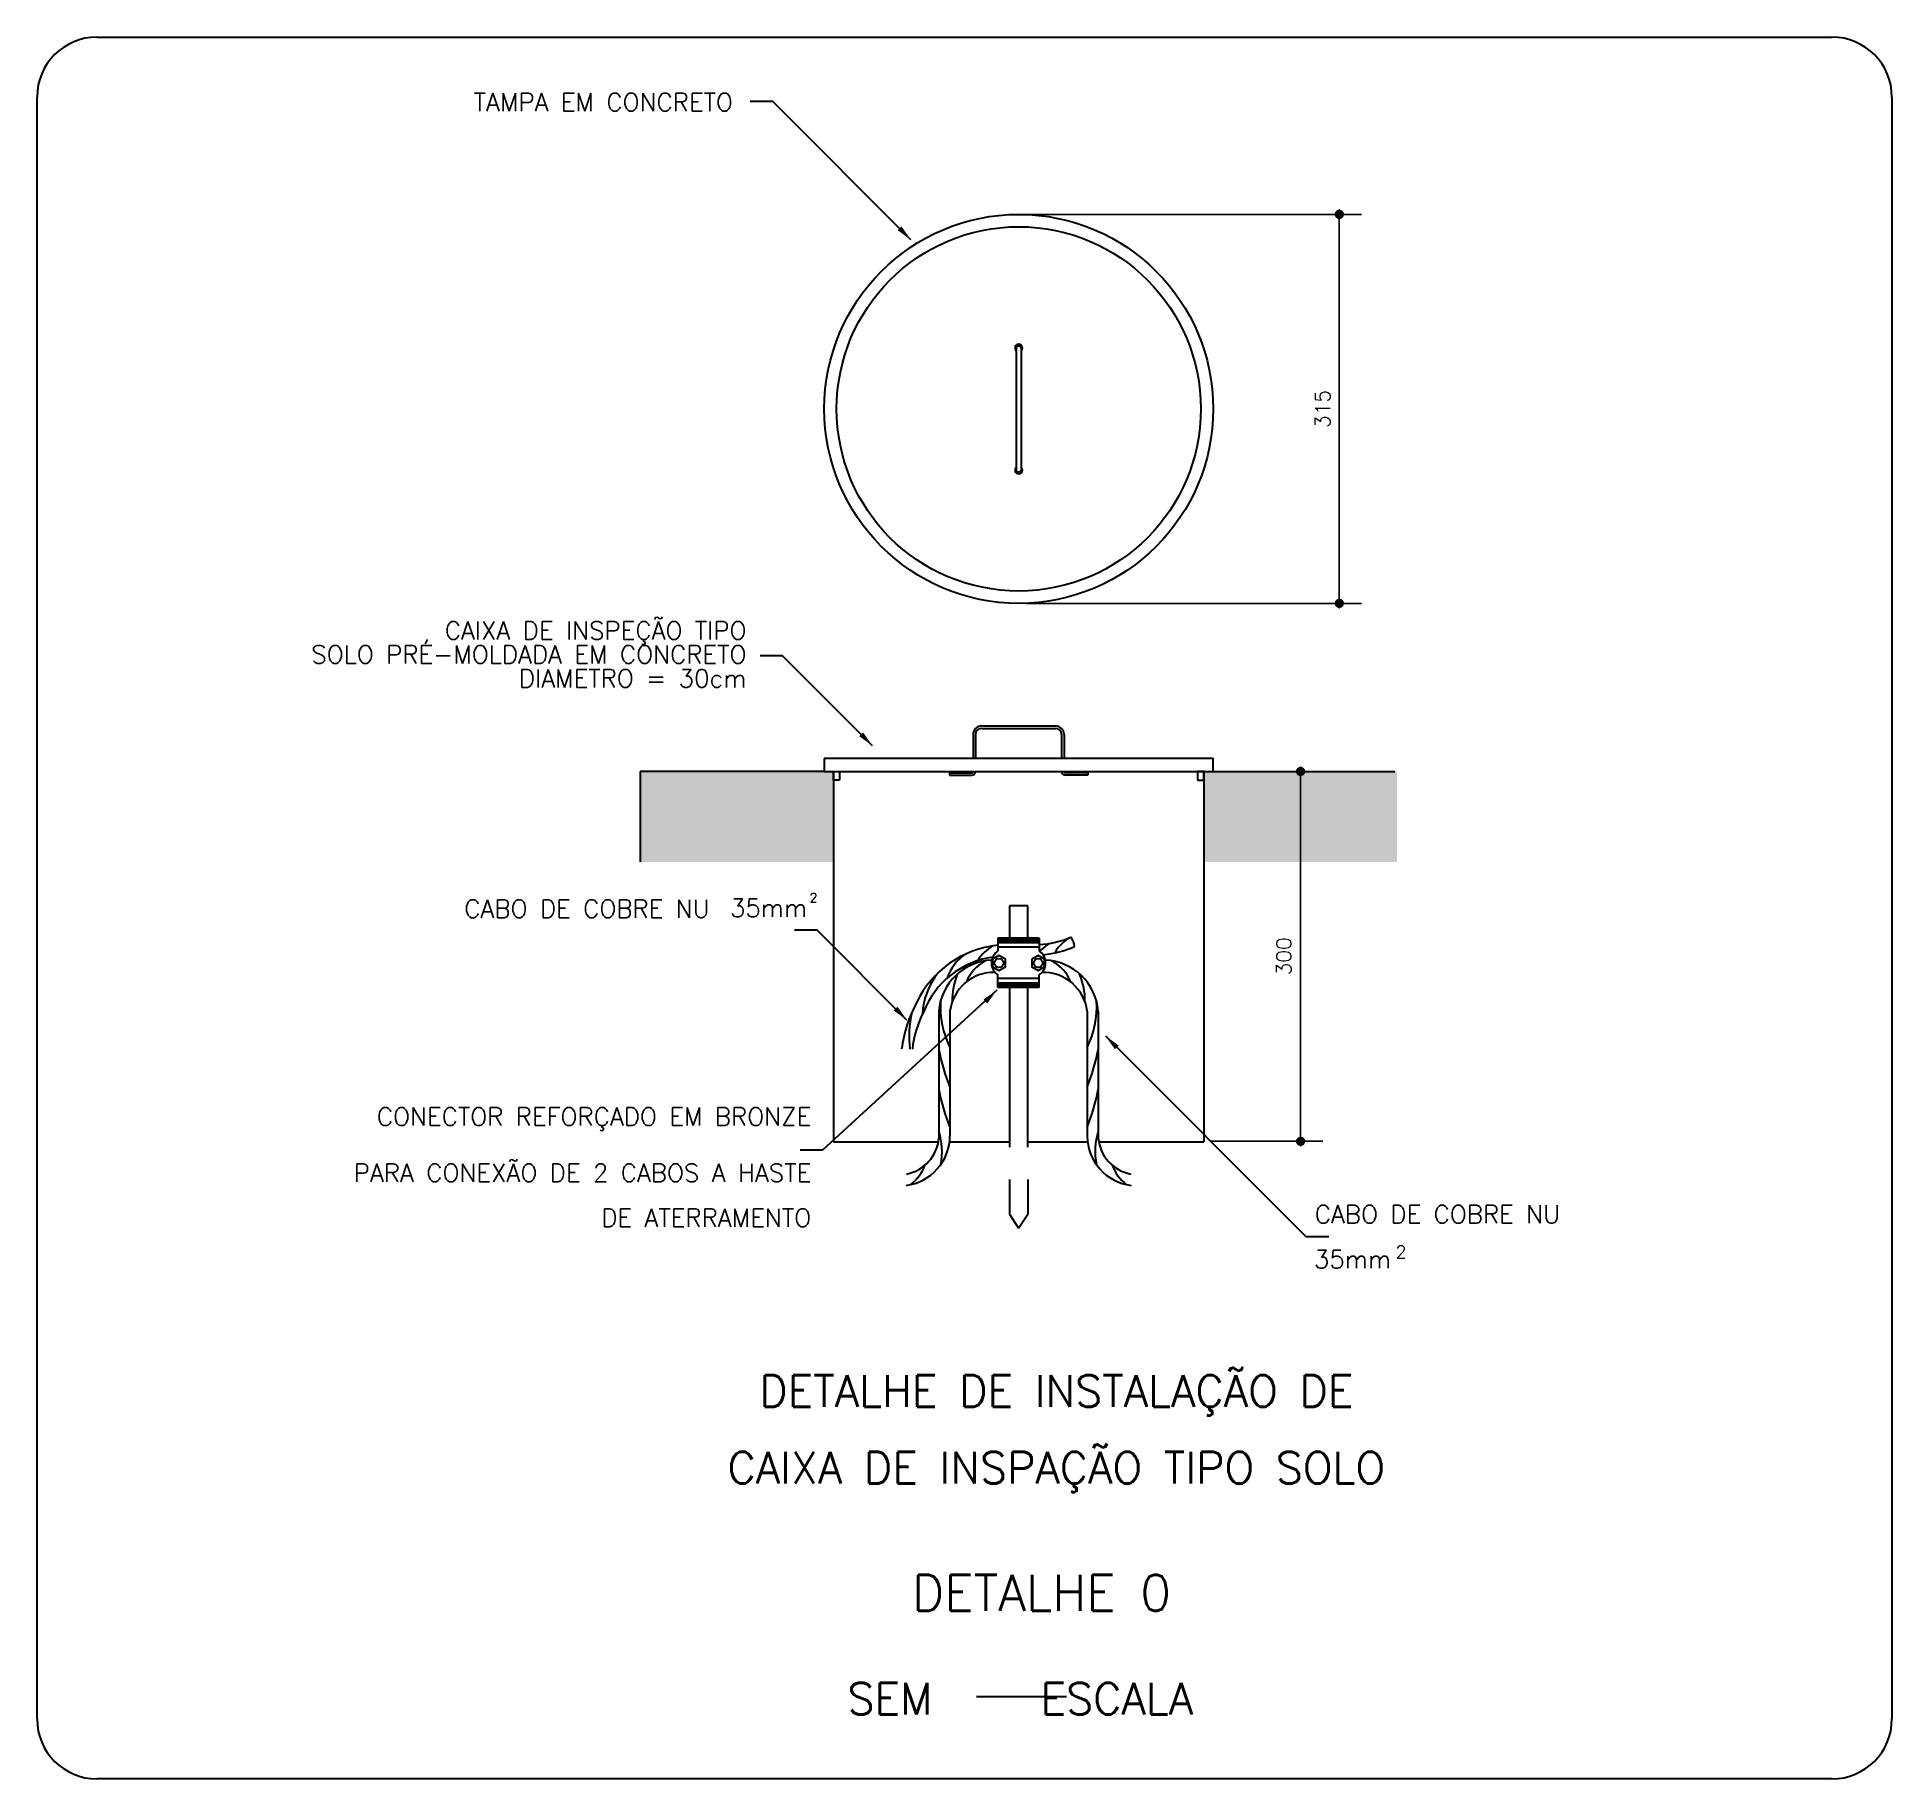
# Model space of a CAD drawing. Header units: millimetres. Extents: x -182 to 147, y -1396 to 58.
# Drawn here: x 59.99 to 80.59, y -25.47 to -6.12 of the extents above; entities that cross this region are included whole.
import ezdxf

# ---------------------------------------------------------------- set-up
doc = ezdxf.new("R2010")
doc.units = ezdxf.units.MM
doc.header["$LTSCALE"] = 10
doc.header["$MEASUREMENT"] = 0
for name, color, linetype, lineweight in [('C01', 1, 'Continuous', 30), ('C02', 2, 'Continuous', 30), ('C03', 3, 'Continuous', 30), ('C04', 4, 'Continuous', 30), ('C05', 4, 'Continuous', 30), ('P-MARGEM', 4, 'Continuous', 30)]:
    doc.layers.add(name, color=color, linetype=linetype, lineweight=lineweight)
doc.styles.add('ROMANS', font='romans')

msp = doc.modelspace()

# ---------------------------------------------------------------- texts
at = {"color": 3, "char_height": 0.16457, "width": 0.592456, "attachment_point": 8, "rotation": 90.00021, "line_spacing_factor": 0.798, "style": 'ROMANS'}
for s, insert in [('315', (74.3502, -10.2506)), ('300', (73.9192, -16.3306))]:
    msp.add_mtext(s, dxfattribs=dict(at, insert=insert))
at = {"layer": 'C03', "line_spacing_factor": 0.798, "style": 'ROMANS'}
for s, insert, char_height, width, attachment_point in [('TAMPA EM CONCRETO', (67.7172, -6.9437), 0.2, 6.24, 9), ('CAIXA DE INSPEÇÃO TIPO\\PSOLO PRÉ-MOLDADA EM CONCRETO DIAMETRO = 30cm', (67.8678, -13.3436), 0.2, 5.76, 9), ('2', (68.5688, -15.7291), 0.1, 0.12, 7), ('CABO DE COBRE NU', (67.4588, -15.9011), 0.2, 3.84, 9), ('35mm ', (68.5417, -15.8931), 0.2, 4.32, 9), ('CONECTOR REFORÇADO EM BRONZE', (68.5875, -18.2672), 0.2, 6.72, 9), ('PARA CONEXÃO DE 2 CABOS A HASTE', (68.5875, -18.8346), 0.2, 7.44, 9), ('DE ATERRAMENTO', (68.5865, -19.3336), 0.2, 6.48, 9), ('CABO DE COBRE NU', (74.1805, -19.2946), 0.2, 3.84, 7), ('2', (75.0789, -19.6817), 0.14, 0.168, 7), ('35mm ', (74.1715, -19.7946), 0.2, 4.32, 7)]:
    msp.add_mtext(s, dxfattribs=dict(at, insert=insert, char_height=char_height, width=width, attachment_point=attachment_point))
at = {"layer": 'C04', "color": 5, "char_height": 0.35, "line_spacing_factor": 0.798, "style": 'ROMANS'}
for s, insert, width, attachment_point in [('DETALHE DE INSTALAÇÃO DE', (71.3095, -21.4327), 10.08, 8), ('CAIXA DE INSPAÇÃO TIPO SOLO', (71.3095, -22.2837), 11.34, 8), ('SEM     ESCALA', (68.9895, -24.7501), 5.88, 7)]:
    msp.add_mtext(s, dxfattribs=dict(at, insert=insert, width=width, attachment_point=attachment_point))
at = {"layer": 'C05', "color": 4, "insert": (69.7045, -23.5986), "char_height": 0.4, "width": 4.32, "attachment_point": 7, "line_spacing_factor": 0.798, "style": 'ROMANS'}
msp.add_mtext('DETALHE 0', dxfattribs=at)

# ---------------------------------------------------------------- hatches: boundary and pattern name
at = {"linetype": 'Continuous'}
for points in [[(74.453, -8.0388), (74.4485, -8.039), (74.4441, -8.0396), (74.4397, -8.0406), (74.4354, -8.0419), (74.4313, -8.0437), (74.4273, -8.0457), (74.4235, -8.0481), (74.4199, -8.0509), (74.4166, -8.0539), (74.4136, -8.0572), (74.4109, -8.0608), (74.4085, -8.0645), (74.4064, -8.0685), (74.4047, -8.0727), (74.4033, -8.0769), (74.4024, -8.0813), (74.4018, -8.0858), (74.4016, -8.0903), (74.4018, -8.0947), (74.4024, -8.0992), (74.4033, -8.1036), (74.4047, -8.1079), (74.4064, -8.112), (74.4085, -8.116), (74.4109, -8.1198), (74.4136, -8.1233), (74.4166, -8.1266), (74.4199, -8.1297), (74.4235, -8.1324), (74.4273, -8.1348), (74.4313, -8.1369), (74.4354, -8.1386), (74.4397, -8.1399), (74.4441, -8.1409), (74.4485, -8.1415), (74.453, -8.1417), (74.453, -8.0903), (74.453, -8.0388), (74.453, -8.0388)], [(74.453, -8.1417), (74.4575, -8.1415), (74.4619, -8.1409), (74.4663, -8.1399), (74.4706, -8.1386), (74.4747, -8.1369), (74.4787, -8.1348), (74.4825, -8.1324), (74.4861, -8.1297), (74.4894, -8.1266), (74.4924, -8.1233), (74.4951, -8.1198), (74.4975, -8.116), (74.4996, -8.112), (74.5013, -8.1079), (74.5027, -8.1036), (74.5036, -8.0992), (74.5042, -8.0947), (74.5044, -8.0903), (74.5042, -8.0858), (74.5036, -8.0813), (74.5027, -8.0769), (74.5013, -8.0727), (74.4996, -8.0685), (74.4975, -8.0645), (74.4951, -8.0608), (74.4924, -8.0572), (74.4894, -8.0539), (74.4861, -8.0509), (74.4825, -8.0481), (74.4787, -8.0457), (74.4747, -8.0437), (74.4706, -8.0419), (74.4663, -8.0406), (74.4619, -8.0396), (74.4575, -8.039), (74.453, -8.0388), (74.453, -8.0903), (74.453, -8.1417), (74.453, -8.1417)], [(74.453, -12.3588), (74.4485, -12.359), (74.4441, -12.3596), (74.4397, -12.3606), (74.4354, -12.3619), (74.4313, -12.3637), (74.4273, -12.3657), (74.4235, -12.3681), (74.4199, -12.3709), (74.4166, -12.3739), (74.4136, -12.3772), (74.4109, -12.3808), (74.4085, -12.3845), (74.4064, -12.3885), (74.4047, -12.3927), (74.4033, -12.397), (74.4024, -12.4013), (74.4018, -12.4058), (74.4016, -12.4103), (74.4018, -12.4147), (74.4024, -12.4192), (74.4033, -12.4236), (74.4047, -12.4279), (74.4064, -12.432), (74.4085, -12.436), (74.4109, -12.4398), (74.4136, -12.4433), (74.4166, -12.4466), (74.4199, -12.4497), (74.4235, -12.4524), (74.4273, -12.4548), (74.4313, -12.4569), (74.4354, -12.4586), (74.4397, -12.4599), (74.4441, -12.4609), (74.4485, -12.4615), (74.453, -12.4617), (74.453, -12.4103), (74.453, -12.3588), (74.453, -12.3588)], [(74.453, -12.4617), (74.4575, -12.4615), (74.4619, -12.4609), (74.4663, -12.4599), (74.4706, -12.4586), (74.4747, -12.4569), (74.4787, -12.4548), (74.4825, -12.4524), (74.4861, -12.4497), (74.4894, -12.4466), (74.4924, -12.4433), (74.4951, -12.4398), (74.4975, -12.436), (74.4996, -12.432), (74.5013, -12.4279), (74.5027, -12.4236), (74.5036, -12.4192), (74.5042, -12.4147), (74.5044, -12.4103), (74.5042, -12.4058), (74.5036, -12.4013), (74.5027, -12.397), (74.5013, -12.3927), (74.4996, -12.3885), (74.4975, -12.3845), (74.4951, -12.3808), (74.4924, -12.3772), (74.4894, -12.3739), (74.4861, -12.3709), (74.4825, -12.3681), (74.4787, -12.3657), (74.4747, -12.3637), (74.4706, -12.3619), (74.4663, -12.3606), (74.4619, -12.3596), (74.4575, -12.359), (74.453, -12.3588), (74.453, -12.4103), (74.453, -12.4617), (74.453, -12.4617)], [(74.0227, -14.2257), (74.0182, -14.2258), (74.0138, -14.2264), (74.0094, -14.2274), (74.0051, -14.2288), (74.001, -14.2305), (73.997, -14.2325), (73.9932, -14.235), (73.9897, -14.2377), (73.9863, -14.2407), (73.9833, -14.244), (73.9806, -14.2476), (73.9782, -14.2514), (73.9761, -14.2553), (73.9744, -14.2595), (73.973, -14.2638), (73.9721, -14.2682), (73.9715, -14.2726), (73.9713, -14.2771), (73.9715, -14.2816), (73.9721, -14.286), (73.973, -14.2904), (73.9744, -14.2947), (73.9761, -14.2988), (73.9782, -14.3028), (73.9806, -14.3066), (73.9833, -14.3101), (73.9863, -14.3134), (73.9897, -14.3165), (73.9932, -14.3192), (73.997, -14.3216), (74.001, -14.3237), (74.0051, -14.3254), (74.0094, -14.3268), (74.0138, -14.3277), (74.0182, -14.3283), (74.0227, -14.3285), (74.0227, -14.2771), (74.0227, -14.2257), (74.0227, -14.2257)], [(74.0227, -14.3285), (74.0272, -14.3283), (74.0316, -14.3277), (74.036, -14.3268), (74.0403, -14.3254), (74.0444, -14.3237), (74.0484, -14.3216), (74.0522, -14.3192), (74.0558, -14.3165), (74.0591, -14.3134), (74.0621, -14.3101), (74.0648, -14.3066), (74.0672, -14.3028), (74.0693, -14.2988), (74.071, -14.2947), (74.0724, -14.2904), (74.0734, -14.286), (74.0739, -14.2816), (74.0741, -14.2771), (74.0739, -14.2726), (74.0734, -14.2682), (74.0724, -14.2638), (74.071, -14.2595), (74.0693, -14.2553), (74.0672, -14.2514), (74.0648, -14.2476), (74.0621, -14.244), (74.0591, -14.2407), (74.0558, -14.2377), (74.0522, -14.235), (74.0484, -14.2325), (74.0444, -14.2305), (74.0403, -14.2288), (74.036, -14.2274), (74.0316, -14.2264), (74.0272, -14.2258), (74.0227, -14.2257), (74.0227, -14.2771), (74.0227, -14.3285), (74.0227, -14.3285)], [(74.0227, -18.3331), (74.0182, -18.3333), (74.0138, -18.3339), (74.0094, -18.3349), (74.0051, -18.3362), (74.001, -18.338), (73.997, -18.34), (73.9932, -18.3424), (73.9897, -18.3452), (73.9863, -18.3482), (73.9833, -18.3515), (73.9806, -18.3551), (73.9782, -18.3589), (73.9761, -18.3628), (73.9744, -18.367), (73.973, -18.3713), (73.9721, -18.3756), (73.9715, -18.3801), (73.9713, -18.3846), (73.9715, -18.3891), (73.9721, -18.3935), (73.973, -18.3979), (73.9744, -18.4022), (73.9761, -18.4063), (73.9782, -18.4103), (73.9806, -18.4141), (73.9833, -18.4176), (73.9863, -18.4209), (73.9897, -18.424), (73.9932, -18.4267), (73.997, -18.4291), (74.001, -18.4312), (74.0051, -18.4329), (74.0094, -18.4342), (74.0138, -18.4352), (74.0182, -18.4358), (74.0227, -18.436), (74.0227, -18.3846), (74.0227, -18.3331), (74.0227, -18.3331)], [(74.0227, -18.436), (74.0272, -18.4358), (74.0316, -18.4352), (74.036, -18.4342), (74.0403, -18.4329), (74.0444, -18.4312), (74.0484, -18.4291), (74.0522, -18.4267), (74.0558, -18.424), (74.0591, -18.4209), (74.0621, -18.4176), (74.0648, -18.4141), (74.0672, -18.4103), (74.0693, -18.4063), (74.071, -18.4022), (74.0724, -18.3979), (74.0734, -18.3935), (74.0739, -18.3891), (74.0741, -18.3846), (74.0739, -18.3801), (74.0734, -18.3756), (74.0724, -18.3713), (74.071, -18.367), (74.0693, -18.3628), (74.0672, -18.3589), (74.0648, -18.3551), (74.0621, -18.3515), (74.0591, -18.3482), (74.0558, -18.3452), (74.0522, -18.3424), (74.0484, -18.34), (74.0444, -18.338), (74.0403, -18.3362), (74.036, -18.3349), (74.0316, -18.3339), (74.0272, -18.3333), (74.0227, -18.3331), (74.0227, -18.3846), (74.0227, -18.436), (74.0227, -18.436)]]:
    msp.add_hatch(color=256, dxfattribs=at).paths.add_polyline_path(points)
at = {"layer": 'C01', "linetype": 'Continuous'}
for points in [[(68.73, -14.2771), (66.6867, -14.2771), (66.6867, -15.282), (68.8329, -15.282), (68.8329, -14.2771), (68.73, -14.2771), (68.73, -14.2771)], [(74.9905, -14.2771), (72.9471, -14.2771), (72.9471, -15.282), (75.0933, -15.282), (75.0933, -14.2771), (74.9905, -14.2771), (74.9905, -14.2771)]]:
    msp.add_hatch(color=256, dxfattribs=at).paths.add_polyline_path(points)
at = {"layer": 'C02', "linetype": 'Continuous'}
for points in [[(69.5892, -8.2237), (69.5464, -8.2659), (69.6944, -8.373), (69.5892, -8.2237), (69.5892, -8.2237)], [(69.1629, -13.8435), (69.1201, -13.8857), (69.2681, -13.9928), (69.1629, -13.8435), (69.1629, -13.8435)], [(69.5451, -16.8897), (69.5023, -16.9319), (69.6503, -17.039), (69.5451, -16.8897), (69.5451, -16.8897)], [(70.5006, -16.8096), (70.5428, -16.8523), (70.6499, -16.7044), (70.5006, -16.8096), (70.5006, -16.8096)], [(71.9606, -17.3632), (72.0034, -17.321), (71.8554, -17.2139), (71.9606, -17.3632), (71.9606, -17.3632)]]:
    msp.add_hatch(color=256, dxfattribs=at).paths.add_polyline_path(points)

# ---------------------------------------------------------------- linework, layer by layer
at = {"color": 1, "linetype": 'Continuous'}
for p, q in [((70.9742, -8.0903), (74.6999, -8.0903)), ((70.9742, -12.4103), (74.6999, -12.4103)), ((73.1323, -14.2771), (74.2696, -14.2771)), ((73.0294, -18.3846), (74.2696, -18.3846))]:
    msp.add_line(p, q, dxfattribs=at)
at = {"linetype": 'Continuous'}
for p, q in [((74.453, -8.0903), (74.453, -8.5017)), ((74.453, -12.4103), (74.453, -11.9988))]:
    msp.add_line(p, q, dxfattribs=at)
at = {"color": 2, "linetype": 'Continuous'}
for p, q in [((74.453, -8.5017), (74.453, -11.9988)), ((74.0227, -14.2771), (74.0227, -14.6885)), ((74.0227, -14.6885), (74.0227, -17.9731)), ((74.0227, -18.3846), (74.0227, -17.9731))]:
    msp.add_line(p, q, dxfattribs=at)
at = {"linetype": 'Continuous'}
for points in [[(74.453, -8.1417), (74.453, -8.0388), (74.453, -8.0388), (74.453, -8.1417), (74.453, -8.1417)], [(74.453, -12.3588), (74.453, -12.4617), (74.453, -12.4617), (74.453, -12.3588), (74.453, -12.3588)], [(74.0227, -14.3285), (74.0227, -14.2257), (74.0227, -14.2257), (74.0227, -14.3285), (74.0227, -14.3285)], [(74.0227, -18.3331), (74.0227, -18.436), (74.0227, -18.436), (74.0227, -18.3331), (74.0227, -18.3331)]]:
    msp.add_lwpolyline(points, dxfattribs=at)
at = {"layer": 'C01'}
for p, q in [((66.6867, -14.2771), (66.6867, -15.2819)), ((71.1195, -16.1451), (70.6605, -16.1451)), ((71.1195, -16.1582), (70.6605, -16.1582)), ((71.1195, -16.181), (70.6605, -16.181)), ((71.1195, -16.2299), (70.6605, -16.2299)), ((71.1195, -16.5782), (70.6605, -16.5782)), ((71.1195, -16.6271), (70.6605, -16.6271)), ((71.1195, -16.65), (70.6605, -16.65)), ((71.1195, -16.663), (70.6605, -16.663))]:
    msp.add_line(p, q, dxfattribs=at)
for centre, radius, start, end in [((70.8276, -16.6137), 0.4565, 118.936, 148.834), ((71.4566, -16.5873), 0.4565, 118.936, 136.706), ((71.6875, -16.5191), 0.4565, 118.936, 148.834), ((70.6023, -16.7511), 0.5371, 123.706, 160.756), ((70.7387, -16.7858), 0.4612, 118.37, 158.14), ((70.3198, -16.0056), 0.4771, 306.12, 306.237), ((71.0413, -16.7858), 0.4612, 21.86, 61.6303), ((70.6488, -17.0251), 0.8291, 141.818, 176.443), ((70.9153, -16.8231), 0.7632, 156.911, 180.959), ((70.8647, -16.8231), 0.7632, 359.041, 23.0888), ((71.0334, -16.8916), 1.0118, 176.422, 206.517), ((70.7466, -16.8916), 1.0118, 333.483, 3.57794), ((70.9402, -17.2248), 1.2657, 167.715, 186.207), ((72.3154, -16.9136), 2.3543, 191.052, 201.703), ((69.4646, -16.9136), 2.3543, 338.297, 348.948), ((72.3154, -17.3586), 2.3543, 191.052, 201.703), ((69.4646, -17.3586), 2.3543, 338.297, 348.948), ((69.3071, -18.4968), 0.7327, 348.524, 17.7747), ((72.4729, -18.4968), 0.7327, 162.225, 191.476), ((69.3992, -18.4891), 0.4774, 307.977, 340.236), ((72.3808, -18.4891), 0.4774, 199.764, 232.023)]:
    msp.add_arc(centre, radius, start, end, dxfattribs=at)
at = {"layer": 'C02'}
for p, q in [((68.1589, -6.8376), (67.9089, -6.8376)), ((69.6944, -8.373), (68.1589, -6.8376)), ((68.2687, -12.9934), (68.0187, -12.9934)), ((69.2681, -13.9928), (68.2687, -12.9934)), ((68.73, -14.2771), (66.6867, -14.2771)), ((72.9471, -14.2771), (75.0711, -14.2771)), ((70.9918, -15.7683), (70.7882, -15.7683)), ((70.7882, -15.7683), (70.7882, -16.1303)), ((70.9918, -16.1303), (70.9918, -15.7683)), ((68.6509, -16.0396), (68.4009, -16.0396)), ((69.6503, -17.039), (68.6509, -16.0396)), ((70.7882, -16.6778), (70.7882, -18.4482)), ((70.9918, -18.4482), (70.9918, -16.6778)), ((70.6499, -16.7044), (68.7128, -18.4835)), ((70.0048, -16.938), (70.0048, -18.3514)), ((70.128, -16.9389), (70.128, -18.3266)), ((71.652, -16.9389), (71.652, -18.3266)), ((71.7752, -16.938), (71.7752, -18.3514)), ((71.8554, -17.2139), (74.0853, -19.4438)), ((68.7128, -18.4835), (68.4628, -18.4835)), ((68.8329, -18.3914), (69.9993, -18.3914)), ((70.1236, -18.3914), (70.7882, -18.3914)), ((70.9918, -18.3914), (71.6564, -18.3914)), ((71.7808, -18.3914), (72.9471, -18.3914)), ((70.7882, -18.8103), (70.7882, -19.1942)), ((70.9918, -18.8103), (70.9918, -19.1942)), ((70.7882, -19.1942), (70.8894, -19.3505)), ((70.8894, -19.3505), (70.9918, -19.1942)), ((74.3353, -19.4438), (74.0853, -19.4438))]:
    msp.add_line(p, q, dxfattribs=at)
for points in [[(70.601, -16.363), (70.601, -16.4451), (70.6721, -16.4861), (70.7431, -16.4451), (70.7431, -16.363), (70.6721, -16.322), (70.601, -16.363)], [(71.0369, -16.363), (71.0369, -16.4451), (71.108, -16.4861), (71.179, -16.4451), (71.179, -16.363), (71.108, -16.322), (71.0369, -16.363)]]:
    msp.add_lwpolyline(points, close=True, dxfattribs=at)
for centre, radius in [((70.8919, -10.2503), 2.16), ((70.8919, -10.2503), 2.0229), ((70.6721, -16.4041), 0.0492), ((71.108, -16.4041), 0.0492)]:
    msp.add_circle(centre, radius, dxfattribs=at)
for centre, radius, start, end in [((70.8919, -9.5735), 0.0411, 311.252, 227.627), ((70.8919, -10.9304), 0.0411, 132.373, 48.7475), ((70.7731, -17.3261), 1.1243, 95.7504, 154.712), ((71.0771, -15.2211), 0.979, 272.487, 293.649), ((71.058, -15.1924), 1.1243, 275.291, 293.85), ((71.3411, -16.2319), 0.1719, 3.70587, 41.5339), ((70.7446, -17.3069), 0.979, 98.2967, 158.6), ((70.6173, -16.9866), 0.6144, 92.34, 175.469), ((71.1627, -16.9866), 0.6144, 4.53147, 87.66), ((70.6137, -16.9981), 0.4892, 88.0223, 173.045), ((71.1663, -16.9981), 0.4892, 6.95508, 91.9777), ((71.095, -17.5616), 1.5178, 151.862, 172.43), ((70.9089, -17.4954), 1.2063, 153.103, 173.637), ((69.5701, -18.3207), 0.558, 277.215, 359.393), ((72.21, -18.3207), 0.558, 180.607, 262.785), ((69.5614, -18.3101), 0.4454, 280.72, 354.682), ((72.2187, -18.3101), 0.4454, 185.318, 259.28)]:
    msp.add_arc(centre, radius, start, end, dxfattribs=at)
at = {"layer": 'C03'}
for p, q in [((70.8642, -9.5712), (70.8642, -10.937)), ((70.919, -9.5712), (70.919, -10.937)), ((70.6605, -16.1303), (70.6605, -16.2709)), ((71.1195, -16.1303), (70.6605, -16.1303)), ((71.1195, -16.1303), (71.1195, -16.2709)), ((70.6605, -16.6778), (70.6605, -16.5372)), ((71.1195, -16.6778), (70.6605, -16.6778)), ((71.1195, -16.6778), (71.1195, -16.5372))]:
    msp.add_line(p, q, dxfattribs=at)
for points in [[(68.73, -14.1332), (68.73, -14.2771), (73.05, -14.2771), (73.05, -14.1332), (68.73, -14.1332)], [(68.9014, -14.3731), (68.8329, -14.3731), (68.8329, -14.2771), (68.9014, -14.2771), (68.9014, -14.3731)], [(72.8786, -14.3731), (72.9471, -14.3731), (72.9471, -14.2771), (72.8786, -14.2771), (72.8786, -14.3731)]]:
    msp.add_lwpolyline(points, close=True, dxfattribs=at)
for centre, radius, start, end in [((70.8916, -9.5824), 0.0296, 22.1131, 157.887), ((70.8916, -10.9133), 0.0363, 220.874, 319.126), ((70.749, -16.4041), 0.1599, 123.612, 236.388), ((71.031, -16.4041), 0.1599, 303.612, 56.3875)]:
    msp.add_arc(centre, radius, start, end, dxfattribs=at)
at = {"layer": 'C04'}
for p, q in [((70.48, -13.7718), (71.3, -13.7718)), ((70.48, -13.7992), (71.3, -13.7992)), ((70.384, -13.8678), (70.384, -14.1332)), ((70.4115, -13.8678), (70.4115, -14.1332)), ((71.3686, -13.8678), (71.3686, -14.1332)), ((71.396, -13.8678), (71.396, -14.1332)), ((70.1214, -14.2908), (70.1214, -14.3182)), ((70.1214, -14.2908), (70.3703, -14.2908)), ((70.1214, -14.3182), (70.3703, -14.3182)), ((71.6587, -14.2908), (71.4097, -14.2908)), ((71.6587, -14.3182), (71.4097, -14.3182)), ((71.6587, -14.2908), (71.6587, -14.3182))]:
    msp.add_line(p, q, dxfattribs=at)
at = {"layer": 'C04', "color": 5}
msp.add_line((70.4221, -24.5505), (71.4221, -24.5505), dxfattribs=at)
at = {"layer": 'C04'}
for centre, radius, start, end in [((70.48, -13.8678), 0.096, 90, 180), ((70.48, -13.8678), 0.0686, 90, 180), ((71.3, -13.8678), 0.096, 0, 90), ((71.3, -13.8678), 0.0686, 0, 90), ((70.3703, -14.2771), 0.0411, 270, 0), ((70.3703, -14.2771), 0.0137, 270, 0), ((71.4097, -14.2771), 0.0411, 180, 270), ((71.4097, -14.2771), 0.0137, 180, 270)]:
    msp.add_arc(centre, radius, start, end, dxfattribs=at)
at = {"layer": 'C05'}
for p, q in [((68.8329, -14.2771), (68.8329, -18.3914)), ((72.9471, -14.2771), (72.9471, -18.3914))]:
    msp.add_line(p, q, dxfattribs=at)
at = {"layer": 'P-MARGEM'}
for p, q in [((60.6527, -6.1214), (79.926, -6.1214)), ((59.9873, -24.8001), (59.9873, -6.7869)), ((80.5915, -6.7869), (80.5915, -24.8001)), ((79.926, -25.4656), (60.6527, -25.4656))]:
    msp.add_line(p, q, dxfattribs=at)
for centre, start, end in [((60.6527, -6.7869), 90, 180), ((79.926, -6.7869), 0, 90), ((60.6527, -24.8001), 180, 270), ((79.926, -24.8001), 270, 0)]:
    msp.add_arc(centre, 0.6655, start, end, dxfattribs=at)

msp.set_redraw_order([(e.dxf.handle, doc.entitydb.next_handle()) for e in msp.query("TEXT MTEXT ATTDEF DIMENSION ARC_DIMENSION")])  # texts and dimensions are drawn at this point

doc.saveas('drawing.dxf')
